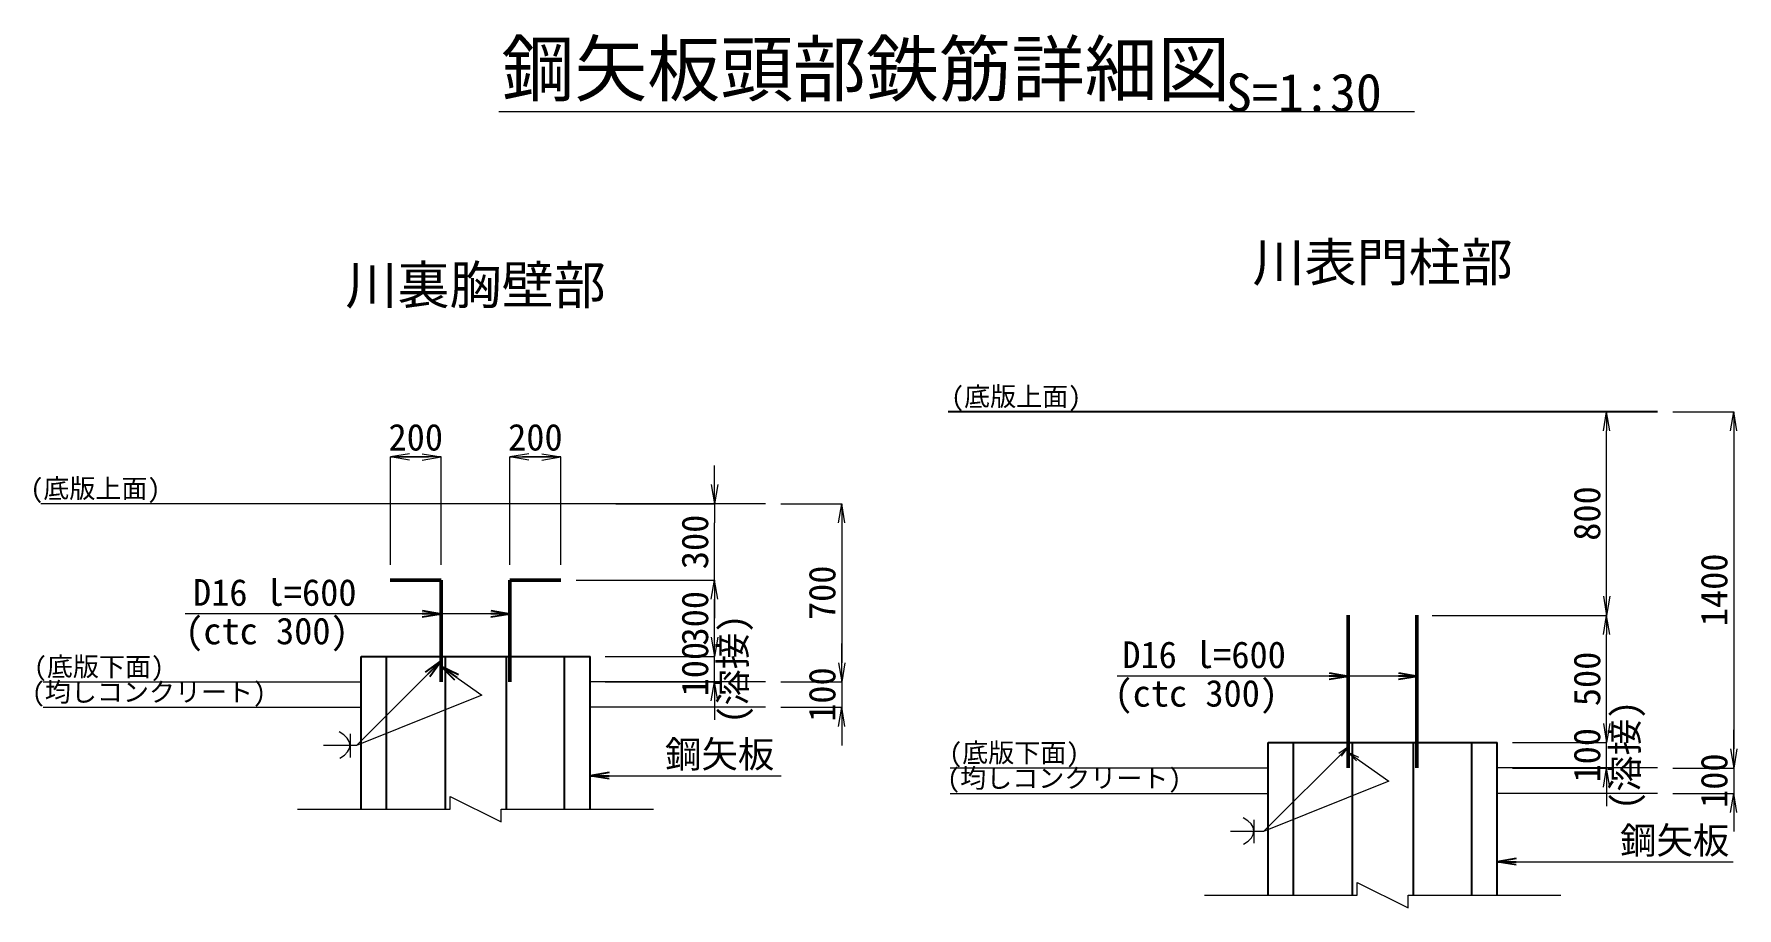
# Model space of a CAD drawing. Header units: millimetres. Extents: x 247104 to 392283, y -100044 to 25995.
# Drawn here: x 357871 to 380181, y -89447 to -77999 of the extents above; entities that cross this region are included whole.
import ezdxf
from ezdxf.enums import TextEntityAlignment as Align

# ---------------------------------------------------------------- set-up
doc = ezdxf.new("R2010")
doc.units = ezdxf.units.MM
doc.header["$LTSCALE"] = 100
doc.header["$PDSIZE"] = 300
doc.linetypes.add('DASHED', pattern=[19.05, 12.7, -6.35])
doc.layers.get('Defpoints').update_dxf_attribs({"color": 151})
for name, color, linetype, lineweight in [('D-STR', 1, 'Continuous', 50), ('D-STR-DIM', 7, 'Continuous', 13), ('D-STR-HTXT', 7, 'Continuous', 13), ('D-STR-STR2', 6, 'Continuous', 25), ('D-STR-STR3', 4, 'Continuous', 25), ('D-STR-STR6', 7, 'Continuous', 13), ('D-TTL-TXT', 7, 'Continuous', 13)]:
    doc.layers.add(name, color=color, linetype=linetype, lineweight=lineweight)
doc.styles.add('MS ゴシック', font='MS Gothic.ttf')
doc.styles.add('ＭＳ ゴシック', font='MS Gothic.ttf')
doc.dimstyles.new('DIM-100-F', dxfattribs={"dimscale": 100, "dimtxt": 3.5, "dimasz": 2.5, "dimexe": 0, "dimexo": 2, "dimgap": 0.8, "dimtad": 1, "dimdec": 0, "dimzin": 0, "dimdsep": 46, "dimtxsty": 'MS ゴシック', "dimblk": 'OPEN', "dimcen": 0.1, "dimaunit": 1, "dimadec": 4, "dimazin": 0, "dimtfac": 1, "dimtdec": 0, "dimtmove": 2, "dimatfit": 3, "dimldrblk": 'OPEN', "dimfxl": 1, "dimtolj": 1, "dimtzin": 0, "dimlwd": -1, "dimlwe": -1, "dimarcsym": 2})

msp = doc.modelspace()

# ---------------------------------------------------------------- texts
at = {"layer": 'D-STR-HTXT', "style": 'ＭＳ ゴシック'}
for s, height, p in [('(底版上面)', 250, (370737.9, -82947.1)), ('(底版上面)', 250, (358675.3, -84152)), ('D16 l=600', 350, (361024.6, -85593.4)), ('D16 l=600', 350, (373200.1, -86409.8)), ('(底版下面)', 250, (358721.7, -86485.4)), ('(均しコンクリート)', 250, (359376.6, -86818.7)), ('鋼矢板', 350, (366853.5, -87714.3)), ('(底版下面)', 250, (370713.1, -87613.7)), ('(均しコンクリート)', 250, (371368, -87947.1)), ('鋼矢板', 350, (379365.3, -88842.7))]:
    msp.add_text(s, height=height, dxfattribs=at).set_placement(p, align=Align.BOTTOM_CENTER)
for p in [(360922, -85643.4), (373097.5, -86459.8)]:
    msp.add_text('(ctc 300)', height=350, dxfattribs=at).set_placement(p, align=Align.TOP_CENTER)
at = {"layer": 'D-TTL-TXT', "style": 'ＭＳ ゴシック'}
for s, height, p in [('鋼矢板頭部鉄筋詳細図', 700, (368770, -78805.8)), ('S=1:30', 500, (374508, -79015.5)), ('川表門柱部', 500, (375539, -81237.4)), ('川裏胸壁部', 500, (363655.3, -81535.6))]:
    msp.add_text(s, height=height, dxfattribs=at).set_placement(p, align=Align.CENTER)

# ---------------------------------------------------------------- blocks, each defined once
blk = doc.blocks.new('_Open')
at = {"color": 0, "linetype": 'ByBlock', "lineweight": -2}
for p, q in [((-1, 0.167), (0, 0)), ((-1, -0.167), (0, 0)), ((0, 0), (-1, 0))]:
    blk.add_line(p, q, dxfattribs=at)
blk = doc.blocks.new('*D143')
at = {"layer": 'D-STR-DIM', "color": 0, "transparency": 16777216}
for p, q in [((378473, -87030), (378473, -86780)), ((377239, -87280), (378473, -87280)), ((378473, -87614), (378473, -87280)), ((377239, -87614), (378473, -87614)), ((378473, -87864), (378473, -88114))]:
    blk.add_line(p, q, dxfattribs=at)
at = {"layer": 'Defpoints', "color": 0, "transparency": 16777216}
for p in [(377039, -87280), (378473, -87280), (377039, -87614)]:
    blk.add_point(p, dxfattribs=at)
at = {"layer": 'D-STR-DIM', "color": 0, "transparency": 16777216, "xscale": 250, "yscale": 250, "zscale": 250}
for p, rotation in [((378473, -87280), 270), ((378473, -87614), 90)]:
    blk.add_blockref('_Open', p, dxfattribs=dict(at, rotation=rotation))
at = {"layer": 'D-STR-DIM', "color": 0, "transparency": 16777216, "char_height": 350, "attachment_point": 5, "rotation": 90, "style": 'MS ゴシック'}
for s, insert in [('\\A1;(溶接)', (378758, -87447)), ('\\A1;100', (378218, -87447))]:
    blk.add_mtext(s, dxfattribs=dict(at, insert=insert))
blk = doc.blocks.new('*D144')
at = {"layer": 'D-STR-DIM', "color": 0, "transparency": 16777216}
for p, q in [((376189, -85614), (378473, -85614)), ((378473, -87030), (378473, -85864)), ((377239, -87280), (378473, -87280))]:
    blk.add_line(p, q, dxfattribs=at)
at = {"layer": 'Defpoints', "color": 0, "transparency": 16777216}
for p in [(375989, -85614), (378473, -85614), (377039, -87280)]:
    blk.add_point(p, dxfattribs=at)
at = {"layer": 'D-STR-DIM', "color": 0, "transparency": 16777216, "xscale": 250, "yscale": 250, "zscale": 250}
for p, rotation in [((378473, -85614), 90), ((378473, -87280), 270)]:
    blk.add_blockref('_Open', p, dxfattribs=dict(at, rotation=rotation))
at = {"layer": 'D-STR-DIM', "color": 0, "transparency": 16777216, "insert": (378218, -86447), "char_height": 350, "attachment_point": 5, "rotation": 90, "style": 'MS ゴシック'}
blk.add_mtext('\\A1;500', dxfattribs=at)
blk = doc.blocks.new('*D145')
at = {"layer": 'D-STR-DIM', "color": 0, "transparency": 16777216}
for p, q in [((377379, -82947), (378473, -82947)), ((378473, -85364), (378473, -83197)), ((376189, -85614), (378473, -85614))]:
    blk.add_line(p, q, dxfattribs=at)
at = {"layer": 'Defpoints', "color": 0, "transparency": 16777216}
for p in [(377179, -82947), (378473, -82947), (375989, -85614)]:
    blk.add_point(p, dxfattribs=at)
at = {"layer": 'D-STR-DIM', "color": 0, "transparency": 16777216, "xscale": 250, "yscale": 250, "zscale": 250}
for p, rotation in [((378473, -82947), 90), ((378473, -85614), 270)]:
    blk.add_blockref('_Open', p, dxfattribs=dict(at, rotation=rotation))
at = {"layer": 'D-STR-DIM', "color": 0, "transparency": 16777216, "insert": (378218, -84280), "char_height": 350, "attachment_point": 5, "rotation": 90, "style": 'MS ゴシック'}
blk.add_mtext('\\A1;800', dxfattribs=at)
blk = doc.blocks.new('*D146')
at = {"layer": 'D-STR-DIM', "color": 0, "transparency": 16777216}
for p, q in [((379339, -82947), (380139, -82947)), ((380139, -83197), (380139, -87364)), ((379339, -87614), (380139, -87614))]:
    blk.add_line(p, q, dxfattribs=at)
at = {"layer": 'Defpoints', "color": 0, "transparency": 16777216}
for p in [(379139, -82947), (379139, -87614), (380139, -87614)]:
    blk.add_point(p, dxfattribs=at)
at = {"layer": 'D-STR-DIM', "color": 0, "transparency": 16777216, "xscale": 250, "yscale": 250, "zscale": 250}
for p, rotation in [((380139, -82947), 90), ((380139, -87614), 270)]:
    blk.add_blockref('_Open', p, dxfattribs=dict(at, rotation=rotation))
at = {"layer": 'D-STR-DIM', "color": 0, "transparency": 16777216, "insert": (379884, -85280), "char_height": 350, "attachment_point": 5, "rotation": 90, "style": 'MS ゴシック'}
blk.add_mtext('\\A1;1400', dxfattribs=at)
blk = doc.blocks.new('*D147')
at = {"layer": 'D-STR-DIM', "color": 0, "transparency": 16777216}
for p, q in [((380139, -87364), (380139, -87114)), ((379339, -87614), (380139, -87614)), ((380139, -87614), (380139, -87947)), ((379339, -87947), (380139, -87947)), ((380139, -88197), (380139, -88447))]:
    blk.add_line(p, q, dxfattribs=at)
at = {"layer": 'Defpoints', "color": 0, "transparency": 16777216}
for p in [(379139, -87614), (379139, -87947), (380139, -87947)]:
    blk.add_point(p, dxfattribs=at)
at = {"layer": 'D-STR-DIM', "color": 0, "transparency": 16777216, "xscale": 250, "yscale": 250, "zscale": 250}
for p, rotation in [((380139, -87614), 270), ((380139, -87947), 90)]:
    blk.add_blockref('_Open', p, dxfattribs=dict(at, rotation=rotation))
at = {"layer": 'D-STR-DIM', "color": 0, "transparency": 16777216, "insert": (379884, -87780), "char_height": 350, "attachment_point": 5, "rotation": 90, "style": 'MS ゴシック'}
blk.add_mtext('\\A1;100', dxfattribs=at)
blk = doc.blocks.new('*D164')
at = {"layer": 'D-STR-DIM', "color": 0, "transparency": 16777216}
for p, q in [((366786, -85902), (366786, -85652)), ((365355, -86152), (366786, -86152)), ((366786, -86485), (366786, -86152)), ((365355, -86485), (366786, -86485)), ((366786, -86735), (366786, -86985))]:
    blk.add_line(p, q, dxfattribs=at)
at = {"layer": 'Defpoints', "color": 0, "transparency": 16777216}
for p in [(365155, -86152), (366786, -86152), (365155, -86485)]:
    blk.add_point(p, dxfattribs=at)
at = {"layer": 'D-STR-DIM', "color": 0, "transparency": 16777216, "xscale": 250, "yscale": 250, "zscale": 250}
for p, rotation in [((366786, -86152), 270), ((366786, -86485), 90)]:
    blk.add_blockref('_Open', p, dxfattribs=dict(at, rotation=rotation))
at = {"layer": 'D-STR-DIM', "color": 0, "transparency": 16777216, "char_height": 350, "attachment_point": 5, "rotation": 90, "style": 'MS ゴシック'}
for s, insert in [('\\A1;(溶接)', (367071, -86319)), ('\\A1;100', (366531, -86319))]:
    blk.add_mtext(s, dxfattribs=dict(at, insert=insert))
blk = doc.blocks.new('*D165')
at = {"layer": 'D-STR-DIM', "color": 0, "transparency": 16777216}
for p, q in [((364972, -85152), (366786, -85152)), ((366786, -85902), (366786, -85402)), ((365355, -86152), (366786, -86152))]:
    blk.add_line(p, q, dxfattribs=at)
at = {"layer": 'Defpoints', "color": 0, "transparency": 16777216}
for p in [(364772, -85152), (366786, -85152), (365155, -86152)]:
    blk.add_point(p, dxfattribs=at)
at = {"layer": 'D-STR-DIM', "color": 0, "transparency": 16777216, "xscale": 250, "yscale": 250, "zscale": 250}
for p, rotation in [((366786, -85152), 90), ((366786, -86152), 270)]:
    blk.add_blockref('_Open', p, dxfattribs=dict(at, rotation=rotation))
at = {"layer": 'D-STR-DIM', "color": 0, "transparency": 16777216, "insert": (366531, -85652), "char_height": 350, "attachment_point": 5, "rotation": 90, "style": 'MS ゴシック'}
blk.add_mtext('\\A1;300', dxfattribs=at)
blk = doc.blocks.new('*D166')
at = {"layer": 'D-STR-DIM', "color": 0, "transparency": 16777216}
for p, q in [((366786, -83902), (366786, -83652)), ((365495, -84152), (366786, -84152)), ((366786, -84152), (366786, -84402)), ((366786, -84902), (366786, -84402)), ((366786, -85152), (366786, -84902)), ((364972, -85152), (366786, -85152)), ((366786, -85402), (366786, -85652))]:
    blk.add_line(p, q, dxfattribs=at)
at = {"layer": 'Defpoints', "color": 0, "transparency": 16777216}
for p in [(365295, -84152), (366786, -84152), (364772, -85152)]:
    blk.add_point(p, dxfattribs=at)
at = {"layer": 'D-STR-DIM', "color": 0, "transparency": 16777216, "xscale": 250, "yscale": 250, "zscale": 250}
for p, rotation in [((366786, -84152), 270), ((366786, -85152), 90)]:
    blk.add_blockref('_Open', p, dxfattribs=dict(at, rotation=rotation))
at = {"layer": 'D-STR-DIM', "color": 0, "transparency": 16777216, "insert": (366531, -84652), "char_height": 350, "attachment_point": 5, "rotation": 90, "style": 'MS ゴシック'}
blk.add_mtext('\\A1;300', dxfattribs=at)
blk = doc.blocks.new('*D167')
at = {"layer": 'D-STR-DIM', "color": 0, "transparency": 16777216}
for p, q in [((367653, -84152), (368453, -84152)), ((368453, -84402), (368453, -86235)), ((367653, -86485), (368453, -86485))]:
    blk.add_line(p, q, dxfattribs=at)
at = {"layer": 'Defpoints', "color": 0, "transparency": 16777216}
for p in [(367453, -84152), (367453, -86485), (368453, -86485)]:
    blk.add_point(p, dxfattribs=at)
at = {"layer": 'D-STR-DIM', "color": 0, "transparency": 16777216, "xscale": 250, "yscale": 250, "zscale": 250}
for p, rotation in [((368453, -84152), 90), ((368453, -86485), 270)]:
    blk.add_blockref('_Open', p, dxfattribs=dict(at, rotation=rotation))
at = {"layer": 'D-STR-DIM', "color": 0, "transparency": 16777216, "insert": (368198, -85319), "char_height": 350, "attachment_point": 5, "rotation": 90, "style": 'MS ゴシック'}
blk.add_mtext('\\A1;700', dxfattribs=at)
blk = doc.blocks.new('*D168')
at = {"layer": 'D-STR-DIM', "color": 0, "transparency": 16777216}
for p, q in [((368453, -86235), (368453, -85985)), ((367653, -86485), (368453, -86485)), ((368453, -86485), (368453, -86819)), ((367653, -86819), (368453, -86819)), ((368453, -87069), (368453, -87319))]:
    blk.add_line(p, q, dxfattribs=at)
at = {"layer": 'Defpoints', "color": 0, "transparency": 16777216}
for p in [(367453, -86485), (367453, -86819), (368453, -86819)]:
    blk.add_point(p, dxfattribs=at)
at = {"layer": 'D-STR-DIM', "color": 0, "transparency": 16777216, "xscale": 250, "yscale": 250, "zscale": 250}
for p, rotation in [((368453, -86485), 270), ((368453, -86819), 90)]:
    blk.add_blockref('_Open', p, dxfattribs=dict(at, rotation=rotation))
at = {"layer": 'D-STR-DIM', "color": 0, "transparency": 16777216, "insert": (368198, -86652), "char_height": 350, "attachment_point": 5, "rotation": 90, "style": 'MS ゴシック'}
blk.add_mtext('\\A1;100', dxfattribs=at)
blk = doc.blocks.new('*D169')
at = {"layer": 'D-STR-DIM', "color": 0, "transparency": 16777216}
for p, q in [((364105, -84952), (364105, -83538)), ((364105, -83538), (364772, -83538)), ((364522, -83538), (364272, -83538)), ((364355, -83538), (364605, -83538)), ((364772, -84952), (364772, -83538))]:
    blk.add_line(p, q, dxfattribs=at)
at = {"layer": 'Defpoints', "color": 0, "transparency": 16777216}
for p in [(364772, -83538), (364105, -85152), (364772, -85152)]:
    blk.add_point(p, dxfattribs=at)
at = {"layer": 'D-STR-DIM', "color": 0, "transparency": 16777216, "xscale": 250, "yscale": 250, "zscale": 250, "rotation": 180}
blk.add_blockref('_Open', (364105, -83538), dxfattribs=at)
at = {"layer": 'D-STR-DIM', "color": 0, "transparency": 16777216, "xscale": 250, "yscale": 250, "zscale": 250}
blk.add_blockref('_Open', (364772, -83538), dxfattribs=at)
at = {"layer": 'D-STR-DIM', "color": 0, "transparency": 16777216, "insert": (364439, -83283), "char_height": 350, "attachment_point": 5, "style": 'MS ゴシック'}
blk.add_mtext('\\A1;200', dxfattribs=at)
blk = doc.blocks.new('*D170')
at = {"layer": 'D-STR-DIM', "color": 0, "transparency": 16777216}
for p, q in [((362539, -84952), (362539, -83538)), ((363205, -83538), (362539, -83538)), ((362955, -83538), (362705, -83538)), ((362789, -83538), (363039, -83538)), ((363205, -84952), (363205, -83538))]:
    blk.add_line(p, q, dxfattribs=at)
at = {"layer": 'Defpoints', "color": 0, "transparency": 16777216}
for p in [(362539, -83538), (362539, -85152), (363205, -85152)]:
    blk.add_point(p, dxfattribs=at)
at = {"layer": 'D-STR-DIM', "color": 0, "transparency": 16777216, "xscale": 250, "yscale": 250, "zscale": 250, "rotation": 180}
blk.add_blockref('_Open', (362539, -83538), dxfattribs=at)
at = {"layer": 'D-STR-DIM', "color": 0, "transparency": 16777216, "xscale": 250, "yscale": 250, "zscale": 250}
blk.add_blockref('_Open', (363205, -83538), dxfattribs=at)
at = {"layer": 'D-STR-DIM', "color": 0, "transparency": 16777216, "insert": (362872, -83283), "char_height": 350, "attachment_point": 5, "style": 'MS ゴシック'}
blk.add_mtext('\\A1;200', dxfattribs=at)

# ---------------------------------------------------------------- dimensions: what is measured, and where the dimension line sits
at = {"layer": 'D-STR-DIM'}
for base, p1, p2, angle, picture, middle in [((378472.5, -82947.1), (375989, -85613.7), (377179, -82947.1), 90, '*D145', (378217.5, -84280.4)), ((380139.2, -87613.7), (379139.2, -82947.1), (379139.2, -87613.7), 90, '*D146', (379884.2, -85280.4)), ((364772, -83538.4), (364105.3, -85152), (364772, -85152), 180, '*D169', (364438.7, -83283.4)), ((366785.8, -84152), (364772, -85152), (365295.3, -84152), 90, '*D166', (366530.8, -84652)), ((368452.5, -86485.4), (367452.5, -84152), (367452.5, -86485.4), 90, '*D167', (368197.5, -85318.7)), ((366785.8, -85152), (365155.3, -86152), (364772, -85152), 90, '*D165', (366530.8, -85652)), ((378472.5, -85613.7), (377039, -87280.4), (375989, -85613.7), 90, '*D144', (378217.5, -86447.1)), ((368452.5, -86818.7), (367452.5, -86485.4), (367452.5, -86818.7), 90, '*D168', (368197.5, -86652)), ((380139.2, -87947.1), (379139.2, -87613.7), (379139.2, -87947.1), 90, '*D147', (379884.2, -87780.4))]:
    dim = msp.add_linear_dim(base=base, p1=p1, p2=p2, angle=angle, dimstyle='DIM-100-F', override={"dimlfac": 0.3, "dimtix": 1}, dxfattribs=at)
    dim.commit()
    dim.dimension.update_dxf_attribs({"geometry": picture, "text_midpoint": middle})
dim = msp.add_linear_dim(base=(362538.7, -83538.4), p1=(363205.3, -85152), p2=(362538.7, -85152), dimstyle='DIM-100-F', override={"dimlfac": 0.3, "dimtix": 1}, dxfattribs=at)
dim.commit()
dim.dimension.update_dxf_attribs({"geometry": '*D170', "text_midpoint": (362872, -83283.4)})
for base, p1, p2, picture, middle in [((366785.8, -86152), (365155.3, -86485.4), (365155.3, -86152), '*D164', (366785.8, -86318.7)), ((378472.5, -87280.4), (377039, -87613.7), (377039, -87280.4), '*D143', (378472.5, -87447.1))]:
    dim = msp.add_linear_dim(base=base, p1=p1, p2=p2, angle=90, text='<>\\X(溶接)', dimstyle='DIM-100-F', override={"dimlfac": 0.3, "dimtix": 1}, dxfattribs=at)
    dim.commit()
    dim.dimension.update_dxf_attribs({"geometry": picture, "text_midpoint": middle})

# ---------------------------------------------------------------- linework, layer by layer
at = {"layer": 'D-STR'}
for p, q in [((363205.3, -85152), (362538.7, -85152)), ((363205.3, -86485.4), (363205.3, -85152)), ((364105.3, -86485.4), (364105.3, -85152)), ((364105.3, -85152), (364772, -85152)), ((375089, -87613.7), (375089, -85613.7)), ((375989, -87613.7), (375989, -85613.7))]:
    msp.add_line(p, q, dxfattribs=at)
at = {"layer": 'D-STR-HTXT'}
for p, q in [((363737.2, -86659.2), (362095.9, -87317.1)), ((362095.9, -87317.1), (361663.6, -87317.1)), ((361322, -88152), (363322, -88152)), ((363988.7, -88152), (365988.7, -88152)), ((373205.6, -89280.4), (375205.6, -89280.4)), ((375872.3, -89280.4), (377872.3, -89280.4))]:
    msp.add_line(p, q, dxfattribs=at)
at = {"layer": 'D-STR-HTXT', "linetype": 'Continuous'}
for p, q in [((362010.5, -87166.8), (362010.5, -87475)), ((373851.5, -88291.4), (373851.5, -88599.6))]:
    msp.add_line(p, q, dxfattribs=at)
for points in [[(375001.2, -87460.6), (375089.7, -87336.9), (374965.8, -87425.2)], [(375226, -87478.4), (375089, -87412.4), (375197.1, -87519.3)]]:
    msp.add_lwpolyline(points, dxfattribs=at)
at = {"layer": 'D-STR-HTXT'}
for points in [[(363322, -88152), (363322, -87985.4), (363988.7, -88318.7), (363988.7, -88152)], [(375205.6, -89280.4), (375205.6, -89113.7), (375872.3, -89447.1), (375872.3, -89280.4)]]:
    msp.add_lwpolyline(points, dxfattribs=at)
at = {"layer": 'D-STR-HTXT', "linetype": 'Continuous'}
for centre in [(361510.7, -87315.4), (373351.6, -88439.9)]:
    msp.add_ellipse(centre, major_axis=(500, 0), ratio=0.5, start_param=-0.7491321, end_param=0.7706329, dxfattribs=at)
at = {"layer": 'D-STR-STR2'}
msp.add_line((379139.2, -82947.1), (369845.4, -82947.1), dxfattribs=at)
at = {"layer": 'D-STR-STR3'}
for p, q in [((362155.3, -86152), (365155.3, -86152)), ((362155.3, -88152), (362155.3, -86152)), ((363255.3, -86152), (363255.3, -88152)), ((364055.3, -86152), (364055.3, -88152)), ((365155.3, -88152), (365155.3, -86152)), ((374039, -87280.4), (377039, -87280.4)), ((374039, -89280.4), (374039, -87280.4)), ((375139, -87280.4), (375139, -89280.4)), ((375939, -87280.4), (375939, -89280.4)), ((377039, -89280.4), (377039, -87280.4))]:
    msp.add_line(p, q, dxfattribs=at)
at = {"layer": 'D-STR-STR3', "linetype": 'DASHED', "ltscale": 7}
for p, q in [((362488.7, -88152), (362488.7, -86152)), ((364822, -88152), (364822, -86152)), ((374372.3, -89280.4), (374372.3, -87280.4)), ((376705.6, -89280.4), (376705.6, -87280.4))]:
    msp.add_line(p, q, dxfattribs=at)
at = {"layer": 'D-STR-STR6'}
for p, q in [((367452.5, -84152), (357961.7, -84152)), ((357988.7, -86485.4), (362155.3, -86485.4)), ((367452.5, -86485.4), (365155.3, -86485.4)), ((357988.7, -86818.7), (362155.3, -86818.7)), ((367452.5, -86818.7), (365155.3, -86818.7)), ((369872.3, -87613.7), (374039, -87613.7)), ((379139.2, -87613.7), (377039, -87613.7)), ((369872.3, -87947.1), (374039, -87947.1)), ((379139.2, -87947.1), (377039, -87947.1))]:
    msp.add_line(p, q, dxfattribs=at)
at = {"layer": 'D-TTL-TXT'}
msp.add_line((363958.2, -79015.5), (375958.2, -79015.5), dxfattribs=at)

msp.set_redraw_order([(e.dxf.handle, doc.entitydb.next_handle()) for e in msp.query("TEXT MTEXT ATTDEF DIMENSION ARC_DIMENSION")])  # texts and dimensions are drawn at this point

# ---------------------------------------------------------------- leaders
at = {"layer": 'D-STR-HTXT'}
for points in [[(364105.3, -85593.4), (359850.8, -85593.4)], [(363205.3, -85593.4), (359850.8, -85593.4)], [(363205.3, -86209.1), (362095.9, -87317.1)], [(363205.3, -86284.1), (363737.2, -86659.2)], [(375997.4, -86409.8), (372060.3, -86409.8)], [(375089, -86409.8), (372060.3, -86409.8)], [(365155.3, -87714.3), (367659.5, -87714.3)], [(377039, -88842.7), (380129.9, -88842.7)]]:
    msp.add_leader(points, dimstyle='DIM-100-F', dxfattribs=at)
at = {"layer": 'D-STR-HTXT', "has_arrowhead": 0}
for points in [[(375089.7, -87336.9), (373979.5, -88445.5), (373547.3, -88445.5)], [(375089, -87412.4), (375620.9, -87787.6), (373979.5, -88445.5)]]:
    msp.add_leader(points, dimstyle='DIM-100-F', dxfattribs=at)

doc.saveas('drawing.dxf')
